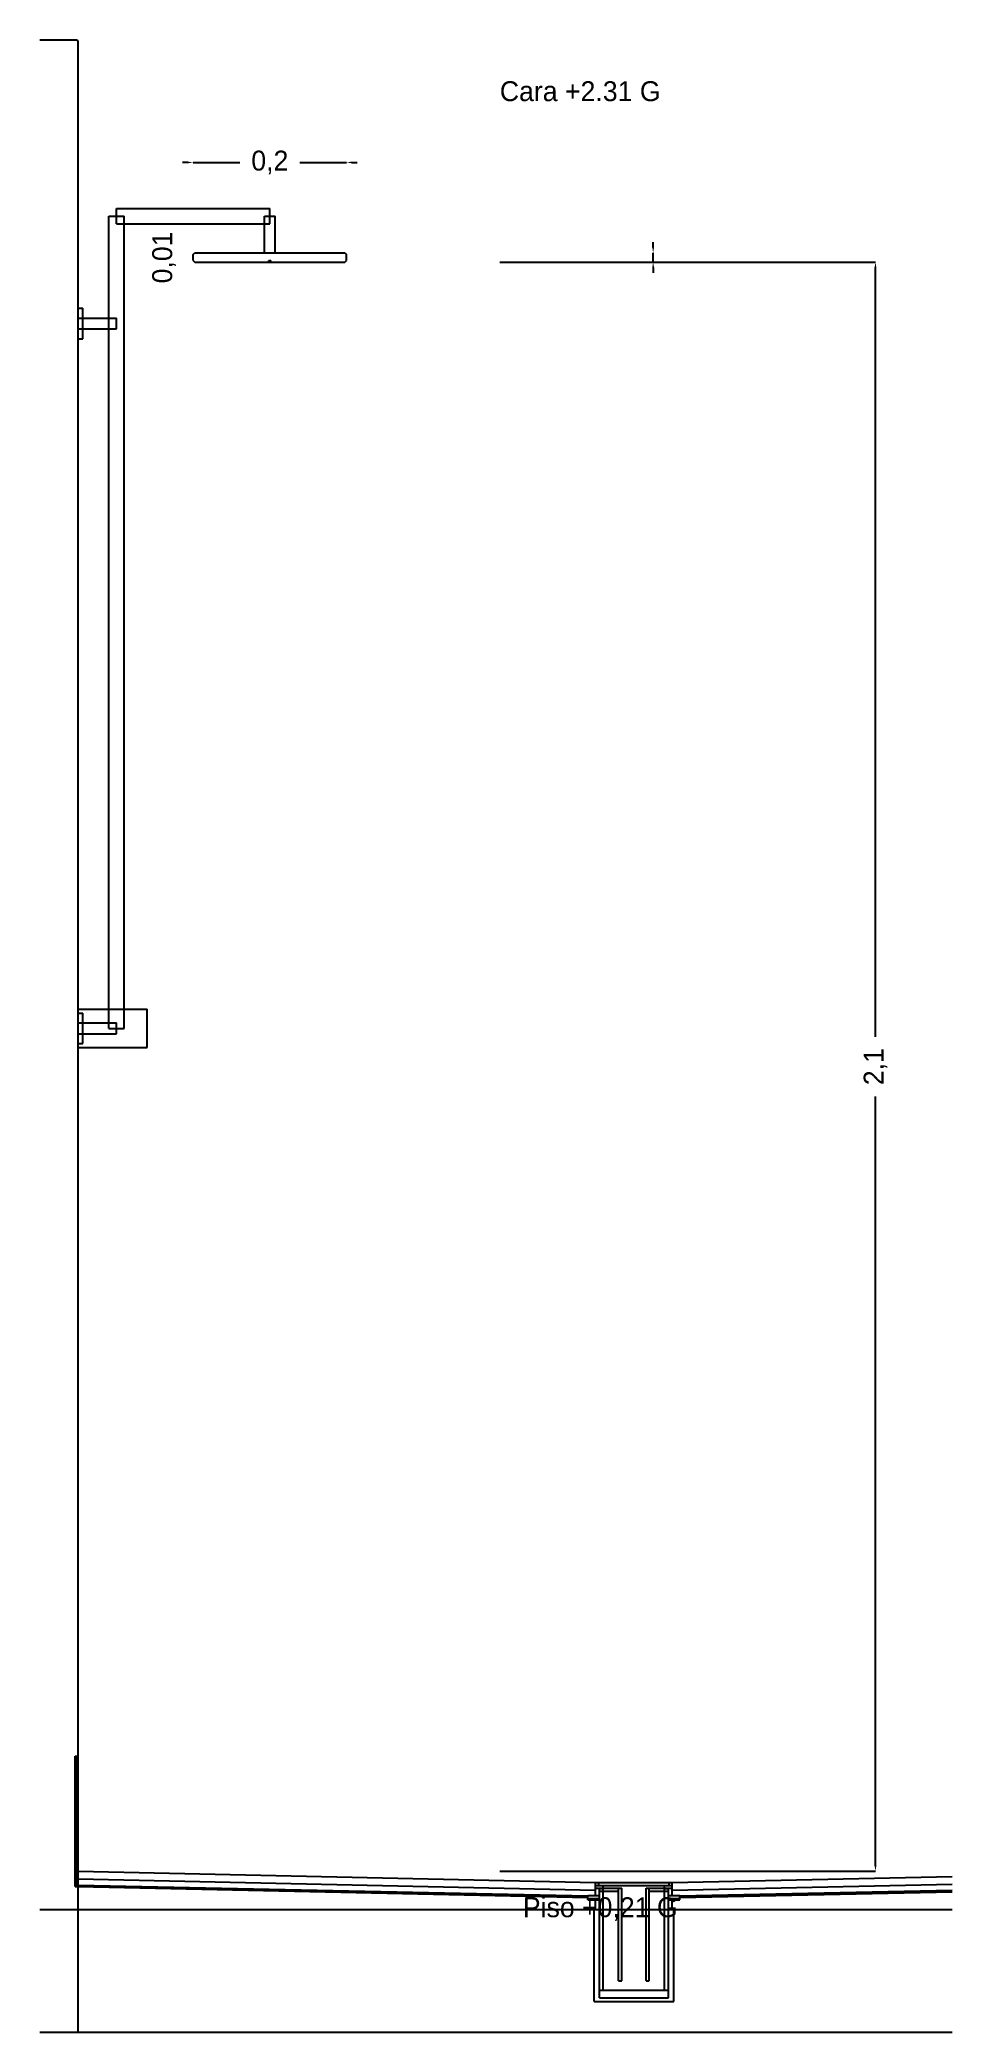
# Model space of a CAD drawing. Header units: metres. Extents: x 0 to 20.5, y 0 to 2.6.
# Drawn here: x 10 to 11.19, y 0 to 2.6 of the extents above; entities that cross this region are included whole.
import ezdxf

# ---------------------------------------------------------------- set-up
doc = ezdxf.new("R2010")
doc.units = ezdxf.units.M
for name, color, linetype in [('COTAS', 4, 'Continuous'), ('G_MEDIDO', 8, 'Continuous'), ('TEXTOS', 7, 'Continuous')]:
    doc.layers.add(name, color=color, linetype=linetype)
doc.dimstyles.get("Standard").update_dxf_attribs({"dimtxt": 2.5, "dimasz": 2.5, "dimexe": 1.25, "dimexo": 0.625, "dimtad": 1, "dimcen": 2.5, "dimazin": 3, "dimtfac": 1, "dimtmove": 0, "dimatfit": 3})

msp = doc.modelspace()

# ---------------------------------------------------------------- texts
at = {"layer": 'TEXTOS'}
for s, p in [('Cara +2.31 G', (10.6, 2.52)), ('Piso +0,21 G', (10.63, 0.15))]:
    msp.add_text(s, height=0.026, dxfattribs=at).set_placement(p)

# ---------------------------------------------------------------- blocks, each defined once
blk = doc.blocks.new('_CLOSEDFILLED')
at = {"color": 0, "linetype": 'BYBLOCK'}
blk.add_solid([(-1, 0.16), (0, 0), (-1, -0.16)], dxfattribs=at)
blk = doc.blocks.new('*D3')
for p, q in [((10.193, 2.44), (10.186, 2.44)), ((10.2, 2.44), (10.2, 2.44)), ((10.2, 2.44), (10.261, 2.44)), ((10.339, 2.44), (10.4, 2.44)), ((10.4, 2.44), (10.4, 2.44)), ((10.407, 2.44), (10.414, 2.44))]:
    blk.add_line(p, q)
at = {"layer": 'Defpoints'}
for p in [(10.2, 2.44), (10.2, 2.44), (10.4, 2.44)]:
    blk.add_point(p, dxfattribs=at)
at = {"layer": 'COTAS', "xscale": 0.007, "yscale": 0.007}
blk.add_blockref('_CLOSEDFILLED', (10.2, 2.44), dxfattribs=at)
at = {"layer": 'COTAS', "xscale": 0.007, "yscale": 0.007, "rotation": 180}
blk.add_blockref('_CLOSEDFILLED', (10.4, 2.44), dxfattribs=at)
at = {"layer": 'COTAS', "insert": (10.3, 2.44), "char_height": 0.026, "attachment_point": 5}
blk.add_mtext('0,2', dxfattribs=at)
blk = doc.blocks.new('*D4')
for p, q in [((10.8, 2.329), (10.8, 2.336)), ((10.8, 2.322), (10.8, 2.322)), ((10.8, 2.31), (10.8, 2.322)), ((10.8, 2.31), (10.8, 2.31)), ((10.8, 2.303), (10.8, 2.296))]:
    blk.add_line(p, q)
at = {"layer": 'Defpoints'}
for p in [(10.8, 2.322), (10.8, 2.31), (10.8, 2.31)]:
    blk.add_point(p, dxfattribs=at)
at = {"layer": 'COTAS', "xscale": 0.007, "yscale": 0.007}
for p, rotation in [((10.8, 2.322), 270), ((10.8, 2.31), 90)]:
    blk.add_blockref('_CLOSEDFILLED', p, dxfattribs=dict(at, rotation=rotation))
at = {"layer": 'COTAS', "insert": (10.162, 2.316), "char_height": 0.026, "attachment_point": 5, "rotation": 90}
blk.add_mtext('0,01', dxfattribs=at)
blk = doc.blocks.new('*D5')
for p, q in [((10.6, 2.3099), (11.09, 2.3099)), ((11.09, 1.299), (11.09, 2.3029)), ((11.09, 0.217), (11.09, 1.221)), ((10.6, 0.21), (11.09, 0.21))]:
    blk.add_line(p, q)
at = {"layer": 'Defpoints'}
for p in [(10.6, 2.3099), (10.6, 0.21), (11.09, 0.21)]:
    blk.add_point(p, dxfattribs=at)
at = {"layer": 'COTAS', "xscale": 0.007, "yscale": 0.007}
for p, rotation in [((11.09, 2.3099), 90), ((11.09, 0.21), 270)]:
    blk.add_blockref('_CLOSEDFILLED', p, dxfattribs=dict(at, rotation=rotation))
at = {"layer": 'COTAS', "insert": (11.09, 1.26), "char_height": 0.026, "attachment_point": 5, "rotation": 90}
blk.add_mtext('2,1', dxfattribs=at)

# ---------------------------------------------------------------- dimensions: what is measured, and where the dimension line sits
at = {"layer": 'COTAS'}
dim = msp.add_linear_dim(base=(10.2, 2.44), p1=(10.2, 2.44), p2=(10.4, 2.44), dimstyle='Standard', override={"dimtxt": 0.026, "dimasz": 0.007}, dxfattribs=at)
dim.commit()
dim.dimension.update_dxf_attribs({"geometry": '*D3', "text_midpoint": (10.3, 2.44)})
for base, p1, p2, picture, middle in [((10.8, 2.31), (10.8, 2.31), (10.8, 2.322), '*D4', (10.162, 2.316)), ((11.09, 0.21), (10.6, 0.21), (10.6, 2.3099), '*D5', (11.09, 1.26))]:
    dim = msp.add_linear_dim(base=base, p1=p1, p2=p2, angle=90, dimstyle='Standard', override={"dimtxt": 0.026, "dimasz": 0.007}, dxfattribs=at)
    dim.commit()
    dim.dimension.update_dxf_attribs({"geometry": picture, "text_midpoint": middle})

# ---------------------------------------------------------------- linework, layer by layer
at = {"layer": 'G_MEDIDO'}
for p, q in [((10, 2.6), (10.048, 2.6)), ((10.048, 2.6), (10.0494, 2.5992)), ((10.05, 2.5975), (10.0494, 2.5992)), ((10.05, 2.25), (10.05, 2.5975)), ((10.09, 2.237), (10.09, 2.37)), ((10.09, 2.37), (10.1, 2.37)), ((10.1, 2.38), (10.3, 2.38)), ((10.1, 2.37), (10.1, 2.38)), ((10.1, 2.37), (10.11, 2.37)), ((10.1, 2.36), (10.1, 2.37)), ((10.11, 2.36), (10.11, 2.37)), ((10.293, 2.37), (10.3, 2.37)), ((10.293, 2.36), (10.293, 2.37)), ((10.3, 2.37), (10.3, 2.38)), ((10.3, 2.37), (10.307, 2.37)), ((10.3, 2.36), (10.3, 2.37)), ((10.307, 2.322), (10.307, 2.37)), ((10.1, 2.36), (10.11, 2.36)), ((10.11, 1.335), (10.11, 2.36)), ((10.11, 2.36), (10.293, 2.36)), ((10.293, 2.322), (10.293, 2.36)), ((10.293, 2.36), (10.3, 2.36)), ((10.2, 2.32), (10.202, 2.322)), ((10.2, 2.312), (10.2, 2.32)), ((10.202, 2.322), (10.293, 2.322)), ((10.293, 2.322), (10.307, 2.322)), ((10.307, 2.322), (10.398, 2.322)), ((10.398, 2.322), (10.4, 2.32)), ((10.4, 2.312), (10.4, 2.32)), ((10.2, 2.312), (10.202, 2.31)), ((10.202, 2.31), (10.2986, 2.31)), ((10.2986, 2.312), (10.3014, 2.312)), ((10.2986, 2.31), (10.2986, 2.312)), ((10.2986, 2.31), (10.3014, 2.31)), ((10.2986, 2.3099), (10.2986, 2.31)), ((10.2986, 2.3099), (10.3014, 2.3099)), ((10.3014, 2.31), (10.3014, 2.312)), ((10.3014, 2.31), (10.398, 2.31)), ((10.3014, 2.3099), (10.3014, 2.31)), ((10.398, 2.31), (10.4, 2.312)), ((10.05, 2.237), (10.05, 2.25)), ((10.05, 2.25), (10.056, 2.25)), ((10.05, 2.21), (10.05, 2.25)), ((10.05, 2.223), (10.05, 2.237)), ((10.05, 2.237), (10.056, 2.237)), ((10.056, 2.237), (10.056, 2.25)), ((10.056, 2.237), (10.09, 2.237)), ((10.056, 2.223), (10.056, 2.237)), ((10.09, 2.223), (10.09, 2.237)), ((10.09, 2.237), (10.1, 2.237)), ((10.1, 2.223), (10.1, 2.237)), ((10.05, 2.21), (10.05, 2.223)), ((10.05, 2.223), (10.056, 2.223)), ((10.056, 2.223), (10.09, 2.223)), ((10.056, 2.21), (10.056, 2.223)), ((10.09, 1.335), (10.09, 2.223)), ((10.09, 2.223), (10.1, 2.223)), ((10.05, 1.335), (10.05, 2.21)), ((10.05, 2.21), (10.05, 2.21)), ((10.05, 2.21), (10.056, 2.21)), ((10.05, 1.33), (10.05, 1.335)), ((10.05, 1.335), (10.09, 1.335)), ((10.05, 1.317), (10.05, 1.33)), ((10.05, 1.33), (10.056, 1.33)), ((10.05, 1.29), (10.05, 1.33)), ((10.056, 1.317), (10.056, 1.33)), ((10.09, 1.317), (10.09, 1.335)), ((10.09, 1.335), (10.11, 1.335)), ((10.11, 1.31), (10.11, 1.335)), ((10.11, 1.335), (10.14, 1.335)), ((10.14, 1.285), (10.14, 1.335)), ((10.05, 1.303), (10.05, 1.317)), ((10.05, 1.317), (10.056, 1.317)), ((10.05, 1.29), (10.05, 1.303)), ((10.05, 1.303), (10.056, 1.303)), ((10.056, 1.317), (10.09, 1.317)), ((10.056, 1.303), (10.056, 1.317)), ((10.056, 1.303), (10.1, 1.303)), ((10.056, 1.29), (10.056, 1.303)), ((10.09, 1.31), (10.09, 1.317)), ((10.09, 1.317), (10.1, 1.317)), ((10.09, 1.31), (10.1, 1.31)), ((10.1, 1.31), (10.1, 1.317)), ((10.1, 1.31), (10.11, 1.31)), ((10.1, 1.303), (10.1, 1.31)), ((10.05, 1.285), (10.05, 1.29)), ((10.05, 1.29), (10.05, 1.29)), ((10.05, 1.29), (10.056, 1.29)), ((10.05, 0.36), (10.05, 1.285)), ((10.05, 1.285), (10.14, 1.285)), ((10.046, 0.358), (10.046, 0.36)), ((10.046, 0.36), (10.048, 0.36)), ((10.046, 0.358), (10.0466, 0.3594)), ((10.046, 0.192), (10.046, 0.358)), ((10.0466, 0.3594), (10.048, 0.36)), ((10.048, 0.36), (10.0494, 0.3594)), ((10.048, 0.192), (10.048, 0.36)), ((10.048, 0.36), (10.05, 0.36)), ((10.05, 0.358), (10.0494, 0.3594)), ((10.05, 0.358), (10.05, 0.36)), ((10.05, 0.21), (10.05, 0.358)), ((10.05, 0.2), (10.05, 0.21)), ((10.05, 0.21), (10.725, 0.1955)), ((10.0466, 0.1906), (10.046, 0.192)), ((10.046, 0.19), (10.046, 0.192)), ((10.046, 0.19), (10.048, 0.19)), ((10.0466, 0.1906), (10.048, 0.19)), ((10.048, 0.19), (10.048, 0.192)), ((10.048, 0.192), (10.05, 0.192)), ((10.048, 0.19), (10.0494, 0.1906)), ((10.048, 0.19), (10.05, 0.19)), ((10.0494, 0.1906), (10.05, 0.192)), ((10.05, 0.192), (10.05, 0.2)), ((10.05, 0.2), (10.725, 0.1855)), ((10.05, 0.19), (10.05, 0.192)), ((10.05, 0.192), (10.715, 0.1777)), ((10.05, 0.16), (10.05, 0.19)), ((10.05, 0.19), (10.715, 0.1757)), ((10.725, 0.1915), (10.725, 0.1955)), ((10.725, 0.1955), (10.729, 0.1955)), ((10.725, 0.188), (10.725, 0.1915)), ((10.725, 0.1915), (10.729, 0.1915)), ((10.725, 0.1855), (10.725, 0.188)), ((10.725, 0.188), (10.73, 0.188)), ((10.725, 0.1785), (10.725, 0.1855)), ((10.729, 0.1915), (10.729, 0.1955)), ((10.729, 0.1955), (10.821, 0.1955)), ((10.729, 0.1915), (10.735, 0.1915)), ((10.73, 0.1875), (10.73, 0.188)), ((10.73, 0.188), (10.735, 0.188)), ((10.73, 0.184), (10.73, 0.1875)), ((10.73, 0.1875), (10.735, 0.1875)), ((10.73, 0.1785), (10.73, 0.184)), ((10.73, 0.184), (10.735, 0.184)), ((10.735, 0.1915), (10.815, 0.1915)), ((10.735, 0.188), (10.735, 0.1915)), ((10.735, 0.188), (10.755, 0.188)), ((10.735, 0.184), (10.735, 0.1875)), ((10.735, 0.16), (10.735, 0.184)), ((10.735, 0.184), (10.755, 0.184)), ((10.755, 0.184), (10.755, 0.188)), ((10.755, 0.188), (10.759, 0.188)), ((10.755, 0.16), (10.755, 0.184)), ((10.759, 0.16), (10.759, 0.188)), ((10.791, 0.188), (10.795, 0.188)), ((10.791, 0.16), (10.791, 0.188)), ((10.795, 0.184), (10.795, 0.188)), ((10.795, 0.188), (10.815, 0.188)), ((10.795, 0.16), (10.795, 0.184)), ((10.795, 0.184), (10.815, 0.184)), ((10.815, 0.1915), (10.821, 0.1915)), ((10.815, 0.188), (10.815, 0.1915)), ((10.815, 0.188), (10.82, 0.188)), ((10.815, 0.1875), (10.82, 0.1875)), ((10.815, 0.184), (10.815, 0.1875)), ((10.815, 0.16), (10.815, 0.184)), ((10.815, 0.184), (10.82, 0.184)), ((10.82, 0.1875), (10.82, 0.188)), ((10.82, 0.188), (10.825, 0.188)), ((10.82, 0.184), (10.82, 0.1875)), ((10.82, 0.1785), (10.82, 0.184)), ((10.821, 0.1915), (10.821, 0.1955)), ((10.821, 0.1955), (10.825, 0.1955)), ((10.821, 0.1915), (10.825, 0.1915)), ((10.825, 0.1955), (11.19, 0.2033)), ((10.825, 0.1915), (10.825, 0.1955)), ((10.825, 0.1855), (11.19, 0.1933)), ((10.825, 0.188), (10.825, 0.1915)), ((10.825, 0.1855), (10.825, 0.188)), ((10.825, 0.1785), (10.825, 0.1855)), ((10.835, 0.1777), (11.19, 0.1853)), ((10.835, 0.1757), (11.19, 0.1833)), ((10, 0.16), (10.05, 0.16)), ((10.05, 0.16), (10.723, 0.16)), ((10.05, 0.0014), (10.05, 0.16)), ((10.715, 0.1777), (10.715, 0.1785)), ((10.715, 0.1785), (10.725, 0.1785)), ((10.715, 0.1757), (10.715, 0.1777)), ((10.715, 0.1745), (10.715, 0.1757)), ((10.715, 0.1725), (10.715, 0.1745)), ((10.715, 0.1745), (10.73, 0.1745)), ((10.715, 0.1725), (10.725, 0.1725)), ((10.723, 0.16), (10.725, 0.16)), ((10.723, 0.04), (10.723, 0.16)), ((10.725, 0.1785), (10.73, 0.1785)), ((10.725, 0.16), (10.725, 0.1725)), ((10.725, 0.1725), (10.73, 0.1725)), ((10.725, 0.16), (10.73, 0.16)), ((10.73, 0.1745), (10.73, 0.1785)), ((10.73, 0.1725), (10.73, 0.1745)), ((10.73, 0.16), (10.73, 0.1725)), ((10.73, 0.16), (10.735, 0.16)), ((10.73, 0.055), (10.73, 0.16)), ((10.735, 0.16), (10.755, 0.16)), ((10.735, 0.055), (10.735, 0.16)), ((10.755, 0.16), (10.759, 0.16)), ((10.755, 0.067), (10.755, 0.16)), ((10.759, 0.16), (10.791, 0.16)), ((10.759, 0.067), (10.759, 0.16)), ((10.791, 0.16), (10.795, 0.16)), ((10.791, 0.067), (10.791, 0.16)), ((10.795, 0.16), (10.815, 0.16)), ((10.795, 0.067), (10.795, 0.16)), ((10.815, 0.16), (10.82, 0.16)), ((10.815, 0.055), (10.815, 0.16)), ((10.82, 0.1745), (10.82, 0.1785)), ((10.82, 0.1785), (10.825, 0.1785)), ((10.82, 0.1725), (10.82, 0.1745)), ((10.82, 0.1745), (10.835, 0.1745)), ((10.82, 0.16), (10.82, 0.1725)), ((10.82, 0.1725), (10.825, 0.1725)), ((10.82, 0.16), (10.825, 0.16)), ((10.82, 0.055), (10.82, 0.16)), ((10.825, 0.1785), (10.835, 0.1785)), ((10.825, 0.16), (10.825, 0.1725)), ((10.825, 0.1725), (10.835, 0.1725)), ((10.825, 0.16), (10.827, 0.16)), ((10.827, 0.04), (10.827, 0.16)), ((10.827, 0.16), (11.19, 0.16)), ((10.835, 0.1777), (10.835, 0.1785)), ((10.835, 0.1757), (10.835, 0.1777)), ((10.835, 0.1745), (10.835, 0.1757)), ((10.835, 0.1725), (10.835, 0.1745)), ((10.73, 0.055), (10.735, 0.055)), ((10.73, 0.045), (10.73, 0.055)), ((10.735, 0.055), (10.815, 0.055)), ((10.755, 0.067), (10.759, 0.067)), ((10.791, 0.067), (10.795, 0.067)), ((10.815, 0.055), (10.82, 0.055)), ((10.82, 0.045), (10.82, 0.055)), ((10.723, 0.04), (10.827, 0.04)), ((10.73, 0.045), (10.82, 0.045)), ((10, 0), (10.048, 0)), ((10.048, 0), (10.0494, 0.0004)), ((10.048, 0), (11.19, 0)), ((10.0494, 0.0004), (10.05, 0.0014))]:
    msp.add_line(p, q, dxfattribs=at)

msp.set_redraw_order([(e.dxf.handle, doc.entitydb.next_handle()) for e in msp.query("TEXT MTEXT ATTDEF DIMENSION ARC_DIMENSION")])  # texts and dimensions are drawn at this point

doc.saveas('drawing.dxf')
